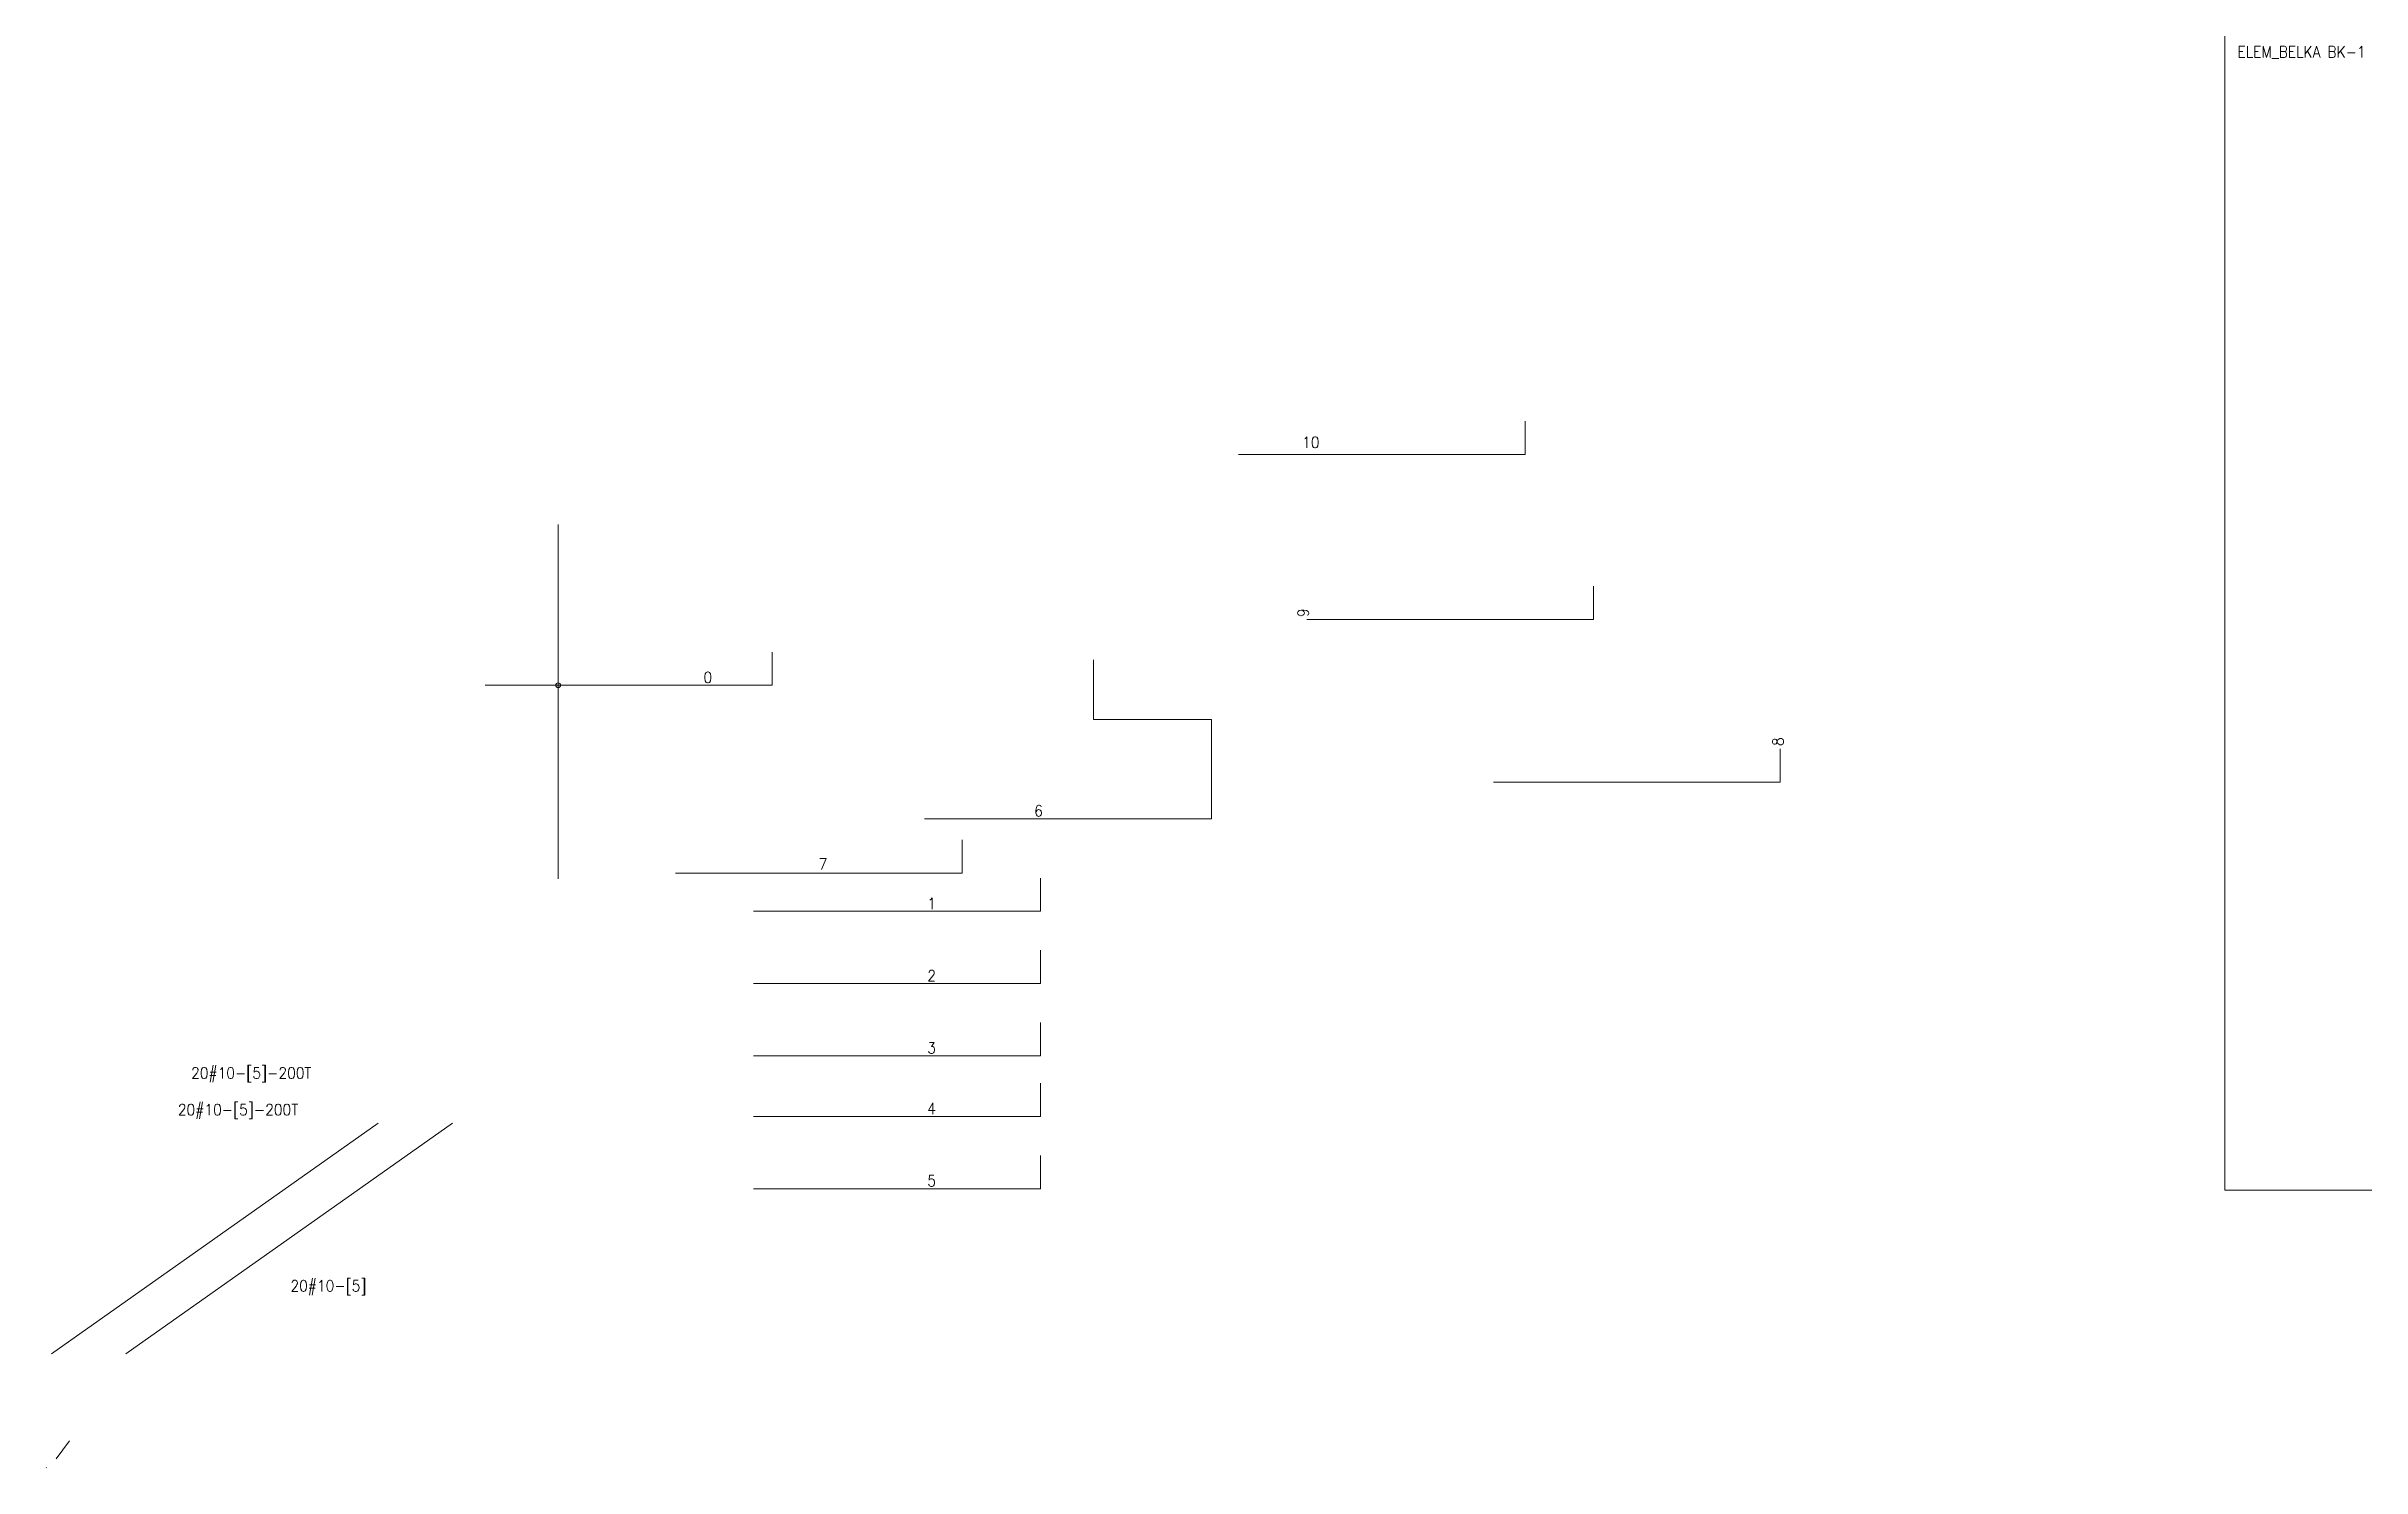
# Model space of a CAD drawing. Extents: x 0 to 91838, y 0 to 32374.
# Drawn here: x 0 to 52035, y 0 to 31943 of the extents above; entities that cross this region are included whole.
import ezdxf

# ---------------------------------------------------------------- set-up
doc = ezdxf.new("R2010")
doc.units = 0
doc.header["$MEASUREMENT"] = 0
doc.layers.get('0').update_dxf_attribs({"lineweight": 0})
for name, color, linetype, lineweight in [('DS_CBAR', 4, 'Continuous', 0), ('DS_CTEXT', 2, 'Continuous', 0), ('DS_DEPLINE', 57, 'Continuous', 0), ('DS_FRAME', 235, 'Continuous', 0), ('DS_RANGE', 101, 'Continuous', 0)]:
    doc.layers.add(name, color=color, linetype=linetype, lineweight=lineweight)
doc.styles.get("Standard").update_dxf_attribs({"font": 'standard'})

msp = doc.modelspace()

# ---------------------------------------------------------------- texts
at = {"layer": 'DS_CTEXT'}
for s, p in [('10', (28223, 22918)), ('0', (14770, 17635)), ('6', (22202, 14637)), ('7', (17357, 13442)), ('1', (19799, 12555)), ('2', (19799, 10931)), ('3', (19799, 9308)), ('20#10-[5]-200T', (3254, 8745)), ('20#10-[5]-200T', (2957, 7921)), ('4', (19799, 7946)), ('5', (19799, 6322)), ('20#10-[5]', (5487, 3963))]:
    msp.add_text(s, height=250, dxfattribs=at).set_placement(p)
for s, p in [('9', (28371, 19117)), ('8', (39045, 16219))]:
    msp.add_text(s, height=250, rotation=90, dxfattribs=at).set_placement(p)
at = {"layer": 'DS_FRAME', "linetype": 'Continuous'}
msp.add_text('ELEM_BELKA BK-1', height=250, dxfattribs=at).set_placement((49244, 31693))

# ---------------------------------------------------------------- linework, layer by layer
at = {"color": 5}
msp.add_line((222, 200), (522, 600), dxfattribs=at)
msp.add_line((222, 200), (522, 600), dxfattribs=at)
at = {"color": 250}
msp.add_line((0, 0), (3, 4), dxfattribs=at)
at = {"layer": 'DS_CBAR'}
for points in [[(26792, 22770), (33238, 22770), (33238, 23518)], [(28328, 19062), (34774, 19062), (34774, 19810)], [(9864, 17583), (16310, 17583), (16310, 18331)], [(19738, 14585), (26184, 14585), (26184, 16812), (23533, 16812), (23533, 18154)], [(32524, 15404), (38970, 15404), (38970, 16152)], [(14137, 13364), (20582, 13364), (20582, 14111)], [(15897, 12504), (22343, 12504), (22343, 13252)], [(15897, 10880), (22343, 10880), (22343, 11628)], [(15897, 9256), (22343, 9256), (22343, 10004)], [(15897, 7894), (22343, 7894), (22343, 8642)], [(15897, 6270), (22343, 6270), (22343, 7018)]]:
    msp.add_lwpolyline(points, dxfattribs=at)
at = {"layer": 'DS_DEPLINE'}
for p, q in [((117, 2561), (7460, 7744)), ((1784, 2561), (9127, 7744))]:
    msp.add_line(p, q, dxfattribs=at)
at = {"layer": 'DS_FRAME', "linetype": 'Continuous'}
msp.add_lwpolyline([(48961, 32374), (91838, 32374), (91838, 6236), (48961, 6236)], close=True, dxfattribs=at)
at = {"layer": 'DS_RANGE'}
msp.add_lwpolyline([(11504, 13233), (11504, 21194)], dxfattribs=at)
msp.add_circle((11504, 17583), 53.5, dxfattribs=at)

msp.set_redraw_order([(e.dxf.handle, doc.entitydb.next_handle()) for e in msp.query("TEXT MTEXT ATTDEF DIMENSION ARC_DIMENSION")])  # texts and dimensions are drawn at this point

doc.saveas('drawing.dxf')
